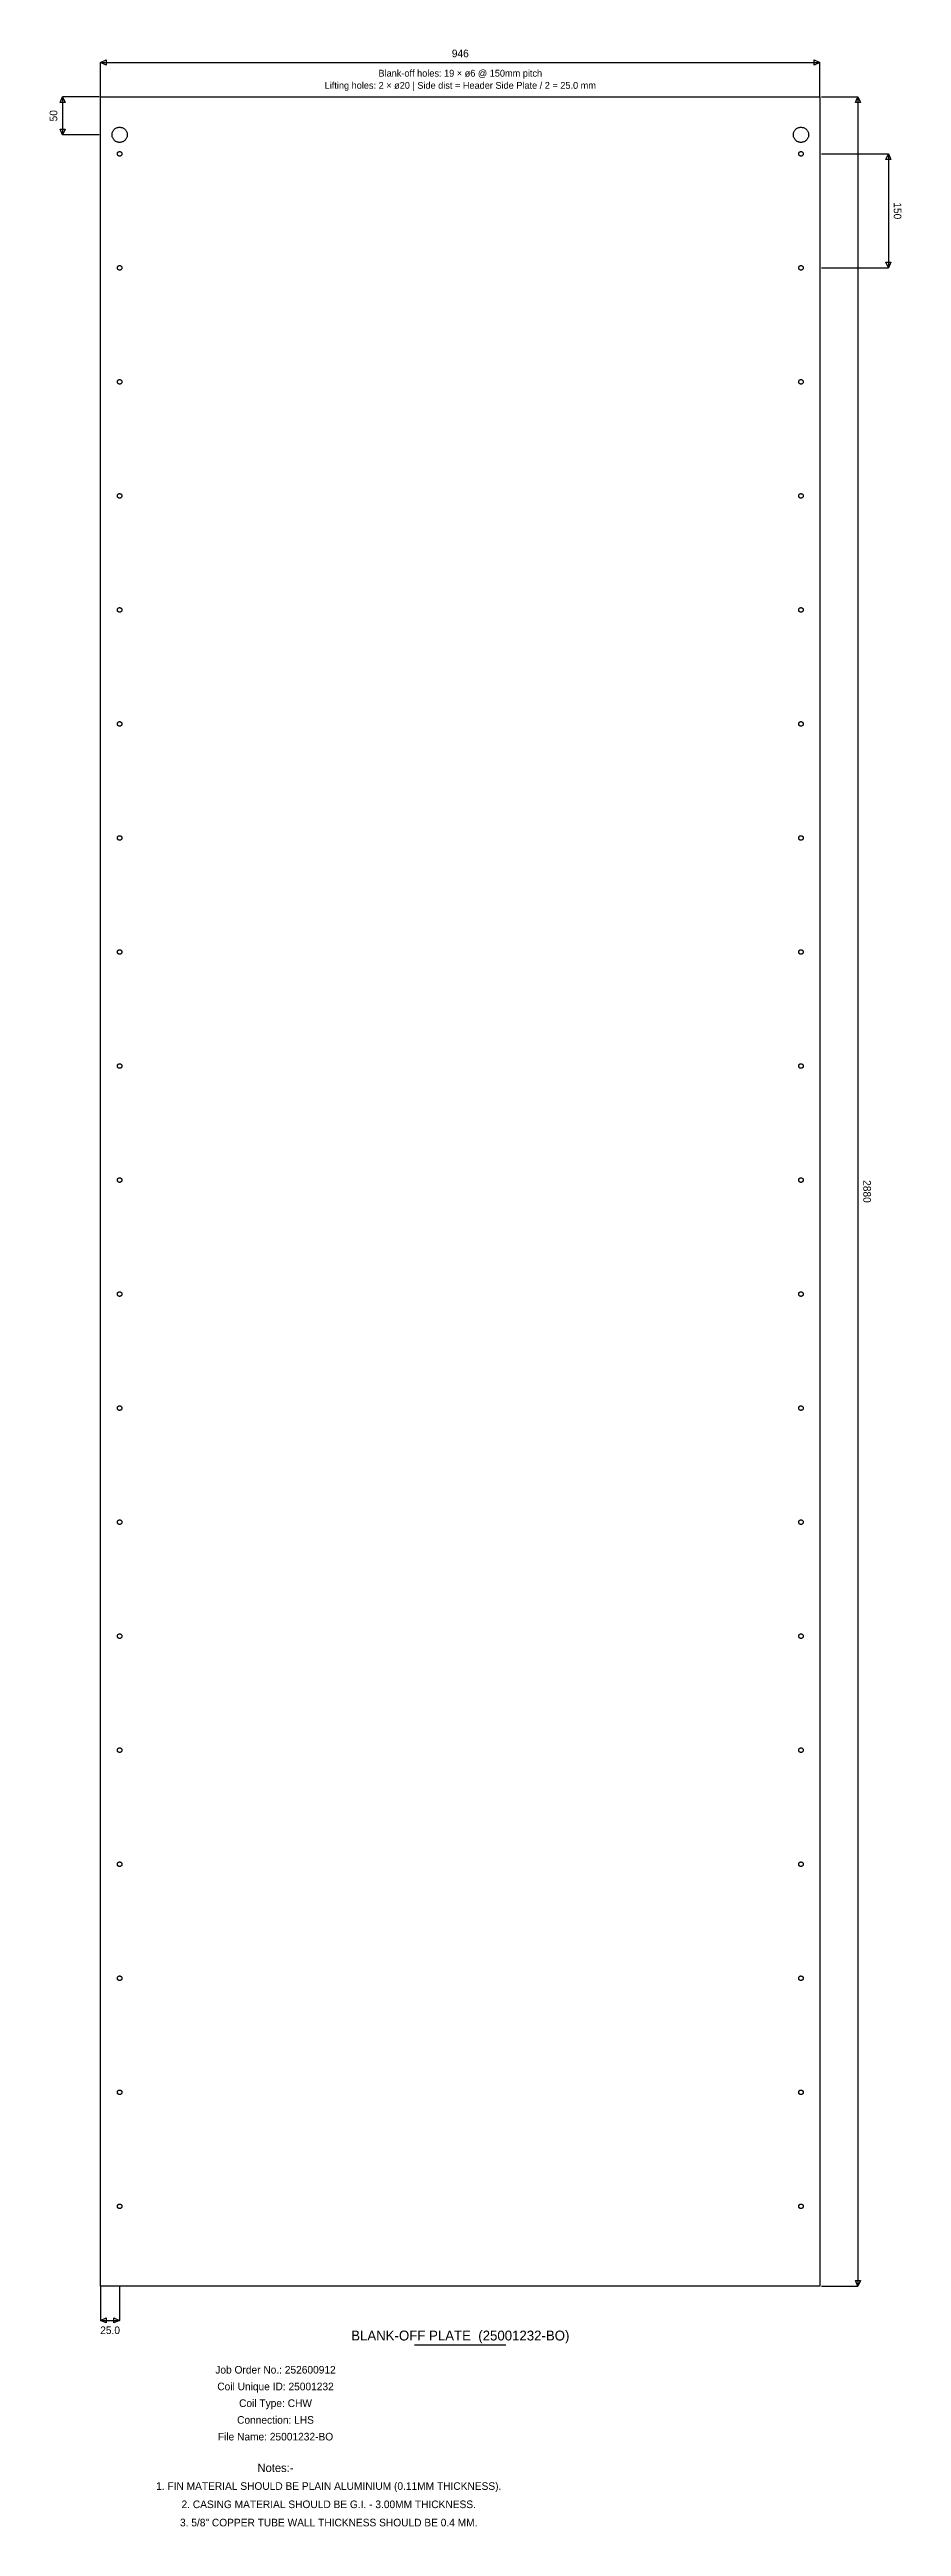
# Model space of a CAD drawing. Header units: millimetres. Extents: x 0 to 2027, y -1000001 to 3262.
# Drawn here: x 53 to 1173, y 4 to 3262 of the extents above; entities outside this region: 1.
import ezdxf
from ezdxf.enums import TextEntityAlignment as Align

# ---------------------------------------------------------------- set-up
doc = ezdxf.new("R2010")
doc.units = ezdxf.units.MM
for name, color, linetype in [('COIL_META', 8, 'Continuous'), ('DRAWING', 7, 'Continuous'), ('TEXT', 7, 'Continuous')]:
    doc.layers.add(name, color=color, linetype=linetype)

msp = doc.modelspace()

# ---------------------------------------------------------------- texts
at = {"layer": 'COIL_META', "true_color": 0x666666}
msp.add_text('COIL_HELVIX_DIMS:{"blank_off_bend":12.0,"bottom_plate":40.0,"circle_diameter":8.4,"coil_type":"CHW","coil_unique_id":"25001232","connection_side":"LHS","core_width":790.0,"fin_length_override":1330.0,"first_bend_blank_off":12.0,"first_bend_bottom_plate":12.0,"first_bend_header_side":40.0,"first_bend_intermediate_plate":12.0,"first_bend_return_side":12.0,"first_bend_top_plate":12.0,"fpi":13.0,"front_header_band_width":185.0,"front_total_height":2880.0,"front_total_width":1445.0,"header_box_height":354.0,"header_dia":12.7,"header_extension_length":260.0,"job_order_no":"252600912","left_panel_width":50.0,"left_pipe_length":185.0,"left_pipe_offset":170.0,"nozzle_projection":75.0,"number_of_circuits":13.0,"number_of_rows":6.0,"pitch_horizontal":59.0,"pitch_vertical":80.0,"right_cap_thickness":12.0,"right_panel_width":65.0,"sheet_metal_thickness":3.0,"side_plate_inner_circle_dia":14.5,"side_plate_outer_circle_dia":15.88,"top_bottom_margin":40.0,"top_feature_circle_1_dia":15.88,"top_feature_circle_2_dia":14.5,"top_feature_pipe_length":33.0,"top_feature_pitch_horizontal":59.0,"top_feature_pitch_vertical":80.0,"top_feature_tube_dia":15.88,"top_feature_tube_height":295.0,"top_intermediate_length":1580.0,"top_plate":40.0,"top_small_offset_1":56.2,"top_small_offset_2":56.2,"top_total_length":1750.0,"tube_dia_inch":0.625,"tubes_per_row":35.0}', height=2.5, dxfattribs=at).set_placement((0, -1000000))
at = {"layer": 'TEXT', "true_color": 0xff6a00}
for s, height, p in [('946', 10, (593, 3257)), ('Blank-off holes: 19 × ø6 @ 150mm pitch', 9, (593, 3231)), ('Lifting holes: 2 × ø20 | Side dist = Header Side Plate / 2 = 25.0 mm', 9, (593, 3215)), ('25.0', 10, (132.5, 262))]:
    msp.add_text(s, height=height, dxfattribs=at).set_placement(p, align=Align.MIDDLE_CENTER)
for s, rotation, p in [('50', 90, (58, 3175)), ('150', -90, (1168, 3050)), ('2880', -90, (1128, 1760))]:
    msp.add_text(s, height=10, rotation=rotation, dxfattribs=at).set_placement(p, align=Align.MIDDLE_CENTER)
at = {"layer": 'TEXT', "true_color": 0x111111}
for s, height, p in [('BLANK-OFF PLATE  (25001232-BO)', 13, (593, 255)), ('Job Order No.: 252600912', 10, (350, 210)), ('Coil Unique ID: 25001232', 10, (350, 188)), ('Coil Type: CHW', 10, (350, 166)), ('Connection: LHS', 10, (350, 144)), ('File Name: 25001232-BO', 10, (350, 122)), ('Notes:-', 11, (350, 81)), ('1. FIN MATERIAL SHOULD BE PLAIN ALUMINIUM (0.11MM THICKNESS).', 10, (420, 57)), ('2. CASING MATERIAL SHOULD BE G.I. - 3.00MM THICKNESS.', 10, (420, 33)), ('3. 5/8" COPPER TUBE WALL THICKNESS SHOULD BE 0.4 MM.', 10, (420, 9))]:
    msp.add_text(s, height=height, dxfattribs=at).set_placement(p, align=Align.MIDDLE_CENTER)

# ---------------------------------------------------------------- linework, layer by layer
at = {"layer": 'DRAWING', "linetype": 'CONTINUOUS', "true_color": 0xff6a00}
for p, q in [((120, 3200), (120, 3245)), ((120, 3245), (1066, 3245)), ((1066, 3200), (1066, 3245)), ((118, 3200), (70, 3200)), ((70, 3200), (70, 3150)), ((1068, 3200), (1116, 3200)), ((1116, 3200), (1116, 320)), ((118, 3150), (70, 3150)), ((1068, 3125), (1156, 3125)), ((1156, 3125), (1156, 2975)), ((1068, 2975), (1156, 2975)), ((120, 320), (120, 275)), ((145, 320), (145, 275)), ((1068, 320), (1116, 320)), ((120, 275), (145, 275))]:
    msp.add_line(p, q, dxfattribs=at)
at = {"layer": 'DRAWING', "linetype": 'CONTINUOUS', "true_color": 0x111111}
for p, q in [((120, 3200), (1066, 3200)), ((120, 320), (120, 3200)), ((1066, 3200), (1066, 320)), ((1066, 320), (120, 320)), ((533, 243), (653, 243))]:
    msp.add_line(p, q, dxfattribs=at)
at = {"layer": 'DRAWING', "linetype": 'CONTINUOUS', "true_color": 0xff6a00}
for points in [[(120, 3245), (127.5, 3248.4), (127.5, 3241.6)], [(1066, 3245), (1058.5, 3241.6), (1058.5, 3248.4)], [(70, 3200), (73.4, 3192.5), (66.6, 3192.5)], [(1116, 3200), (1119.4, 3192.5), (1112.6, 3192.5)], [(70, 3150), (66.6, 3157.5), (73.4, 3157.5)], [(1156, 3125), (1159.4, 3117.5), (1152.6, 3117.5)], [(1156, 2975), (1152.6, 2982.5), (1159.4, 2982.5)], [(1116, 320), (1112.6, 327.5), (1119.4, 327.5)], [(120, 275), (127.5, 278.4), (127.5, 271.6)], [(145, 275), (137.5, 271.6), (137.5, 278.4)]]:
    msp.add_lwpolyline(points, close=True, dxfattribs=at)
at = {"layer": 'DRAWING', "linetype": 'CONTINUOUS', "true_color": 0x111111}
for points in [[(155, 3150), (155, 3149.1), (154.8, 3148.3), (154.7, 3147.4), (154.4, 3146.6), (154.1, 3145.8), (153.7, 3145), (153.2, 3144.3), (152.7, 3143.6), (152.1, 3142.9), (151.4, 3142.3), (150.7, 3141.8), (150, 3141.3), (149.2, 3140.9), (148.4, 3140.6), (147.6, 3140.3), (146.7, 3140.2), (145.9, 3140), (145, 3140), (144.1, 3140), (143.3, 3140.2), (142.4, 3140.3), (141.6, 3140.6), (140.8, 3140.9), (140, 3141.3), (139.3, 3141.8), (138.6, 3142.3), (137.9, 3142.9), (137.3, 3143.6), (136.8, 3144.3), (136.3, 3145), (135.9, 3145.8), (135.6, 3146.6), (135.3, 3147.4), (135.2, 3148.3), (135, 3149.1), (135, 3150), (135, 3150.9), (135.2, 3151.7), (135.3, 3152.6), (135.6, 3153.4), (135.9, 3154.2), (136.3, 3155), (136.8, 3155.7), (137.3, 3156.4), (137.9, 3157.1), (138.6, 3157.7), (139.3, 3158.2), (140, 3158.7), (140.8, 3159.1), (141.6, 3159.4), (142.4, 3159.7), (143.3, 3159.8), (144.1, 3160), (145, 3160), (145.9, 3160), (146.7, 3159.8), (147.6, 3159.7), (148.4, 3159.4), (149.2, 3159.1), (150, 3158.7), (150.7, 3158.2), (151.4, 3157.7), (152.1, 3157.1), (152.7, 3156.4), (153.2, 3155.7), (153.7, 3155), (154.1, 3154.2), (154.4, 3153.4), (154.7, 3152.6), (154.8, 3151.7), (155, 3150.9), (155, 3150)], [(148, 3125), (148, 3124.7), (148, 3124.5), (147.9, 3124.2), (147.8, 3124), (147.7, 3123.7), (147.6, 3123.5), (147.5, 3123.3), (147.3, 3123.1), (147.1, 3122.9), (146.9, 3122.7), (146.7, 3122.5), (146.5, 3122.4), (146.3, 3122.3), (146, 3122.2), (145.8, 3122.1), (145.5, 3122), (145.3, 3122), (145, 3122), (144.7, 3122), (144.5, 3122), (144.2, 3122.1), (144, 3122.2), (143.7, 3122.3), (143.5, 3122.4), (143.3, 3122.5), (143.1, 3122.7), (142.9, 3122.9), (142.7, 3123.1), (142.5, 3123.3), (142.4, 3123.5), (142.3, 3123.7), (142.2, 3124), (142.1, 3124.2), (142, 3124.5), (142, 3124.7), (142, 3125), (142, 3125.3), (142, 3125.5), (142.1, 3125.8), (142.2, 3126), (142.3, 3126.3), (142.4, 3126.5), (142.5, 3126.7), (142.7, 3126.9), (142.9, 3127.1), (143.1, 3127.3), (143.3, 3127.5), (143.5, 3127.6), (143.7, 3127.7), (144, 3127.8), (144.2, 3127.9), (144.5, 3128), (144.7, 3128), (145, 3128), (145.3, 3128), (145.5, 3128), (145.8, 3127.9), (146, 3127.8), (146.3, 3127.7), (146.5, 3127.6), (146.7, 3127.5), (146.9, 3127.3), (147.1, 3127.1), (147.3, 3126.9), (147.5, 3126.7), (147.6, 3126.5), (147.7, 3126.3), (147.8, 3126), (147.9, 3125.8), (148, 3125.5), (148, 3125.3), (148, 3125)], [(1051, 3150), (1051, 3149.1), (1050.8, 3148.3), (1050.7, 3147.4), (1050.4, 3146.6), (1050.1, 3145.8), (1049.7, 3145), (1049.2, 3144.3), (1048.7, 3143.6), (1048.1, 3142.9), (1047.4, 3142.3), (1046.7, 3141.8), (1046, 3141.3), (1045.2, 3140.9), (1044.4, 3140.6), (1043.6, 3140.3), (1042.7, 3140.2), (1041.9, 3140), (1041, 3140), (1040.1, 3140), (1039.3, 3140.2), (1038.4, 3140.3), (1037.6, 3140.6), (1036.8, 3140.9), (1036, 3141.3), (1035.3, 3141.8), (1034.6, 3142.3), (1033.9, 3142.9), (1033.3, 3143.6), (1032.8, 3144.3), (1032.3, 3145), (1031.9, 3145.8), (1031.6, 3146.6), (1031.3, 3147.4), (1031.2, 3148.3), (1031, 3149.1), (1031, 3150), (1031, 3150.9), (1031.2, 3151.7), (1031.3, 3152.6), (1031.6, 3153.4), (1031.9, 3154.2), (1032.3, 3155), (1032.8, 3155.7), (1033.3, 3156.4), (1033.9, 3157.1), (1034.6, 3157.7), (1035.3, 3158.2), (1036, 3158.7), (1036.8, 3159.1), (1037.6, 3159.4), (1038.4, 3159.7), (1039.3, 3159.8), (1040.1, 3160), (1041, 3160), (1041.9, 3160), (1042.7, 3159.8), (1043.6, 3159.7), (1044.4, 3159.4), (1045.2, 3159.1), (1046, 3158.7), (1046.7, 3158.2), (1047.4, 3157.7), (1048.1, 3157.1), (1048.7, 3156.4), (1049.2, 3155.7), (1049.7, 3155), (1050.1, 3154.2), (1050.4, 3153.4), (1050.7, 3152.6), (1050.8, 3151.7), (1051, 3150.9), (1051, 3150)], [(1044, 3125), (1044, 3124.7), (1044, 3124.5), (1043.9, 3124.2), (1043.8, 3124), (1043.7, 3123.7), (1043.6, 3123.5), (1043.5, 3123.3), (1043.3, 3123.1), (1043.1, 3122.9), (1042.9, 3122.7), (1042.7, 3122.5), (1042.5, 3122.4), (1042.3, 3122.3), (1042, 3122.2), (1041.8, 3122.1), (1041.5, 3122), (1041.3, 3122), (1041, 3122), (1040.7, 3122), (1040.5, 3122), (1040.2, 3122.1), (1040, 3122.2), (1039.7, 3122.3), (1039.5, 3122.4), (1039.3, 3122.5), (1039.1, 3122.7), (1038.9, 3122.9), (1038.7, 3123.1), (1038.5, 3123.3), (1038.4, 3123.5), (1038.3, 3123.7), (1038.2, 3124), (1038.1, 3124.2), (1038, 3124.5), (1038, 3124.7), (1038, 3125), (1038, 3125.3), (1038, 3125.5), (1038.1, 3125.8), (1038.2, 3126), (1038.3, 3126.3), (1038.4, 3126.5), (1038.5, 3126.7), (1038.7, 3126.9), (1038.9, 3127.1), (1039.1, 3127.3), (1039.3, 3127.5), (1039.5, 3127.6), (1039.7, 3127.7), (1040, 3127.8), (1040.2, 3127.9), (1040.5, 3128), (1040.7, 3128), (1041, 3128), (1041.3, 3128), (1041.5, 3128), (1041.8, 3127.9), (1042, 3127.8), (1042.3, 3127.7), (1042.5, 3127.6), (1042.7, 3127.5), (1042.9, 3127.3), (1043.1, 3127.1), (1043.3, 3126.9), (1043.5, 3126.7), (1043.6, 3126.5), (1043.7, 3126.3), (1043.8, 3126), (1043.9, 3125.8), (1044, 3125.5), (1044, 3125.3), (1044, 3125)], [(148, 2975), (148, 2974.7), (148, 2974.5), (147.9, 2974.2), (147.8, 2974), (147.7, 2973.7), (147.6, 2973.5), (147.5, 2973.3), (147.3, 2973.1), (147.1, 2972.9), (146.9, 2972.7), (146.7, 2972.5), (146.5, 2972.4), (146.3, 2972.3), (146, 2972.2), (145.8, 2972.1), (145.5, 2972), (145.3, 2972), (145, 2972), (144.7, 2972), (144.5, 2972), (144.2, 2972.1), (144, 2972.2), (143.7, 2972.3), (143.5, 2972.4), (143.3, 2972.5), (143.1, 2972.7), (142.9, 2972.9), (142.7, 2973.1), (142.5, 2973.3), (142.4, 2973.5), (142.3, 2973.7), (142.2, 2974), (142.1, 2974.2), (142, 2974.5), (142, 2974.7), (142, 2975), (142, 2975.3), (142, 2975.5), (142.1, 2975.8), (142.2, 2976), (142.3, 2976.3), (142.4, 2976.5), (142.5, 2976.7), (142.7, 2976.9), (142.9, 2977.1), (143.1, 2977.3), (143.3, 2977.5), (143.5, 2977.6), (143.7, 2977.7), (144, 2977.8), (144.2, 2977.9), (144.5, 2978), (144.7, 2978), (145, 2978), (145.3, 2978), (145.5, 2978), (145.8, 2977.9), (146, 2977.8), (146.3, 2977.7), (146.5, 2977.6), (146.7, 2977.5), (146.9, 2977.3), (147.1, 2977.1), (147.3, 2976.9), (147.5, 2976.7), (147.6, 2976.5), (147.7, 2976.3), (147.8, 2976), (147.9, 2975.8), (148, 2975.5), (148, 2975.3), (148, 2975)], [(1044, 2975), (1044, 2974.7), (1044, 2974.5), (1043.9, 2974.2), (1043.8, 2974), (1043.7, 2973.7), (1043.6, 2973.5), (1043.5, 2973.3), (1043.3, 2973.1), (1043.1, 2972.9), (1042.9, 2972.7), (1042.7, 2972.5), (1042.5, 2972.4), (1042.3, 2972.3), (1042, 2972.2), (1041.8, 2972.1), (1041.5, 2972), (1041.3, 2972), (1041, 2972), (1040.7, 2972), (1040.5, 2972), (1040.2, 2972.1), (1040, 2972.2), (1039.7, 2972.3), (1039.5, 2972.4), (1039.3, 2972.5), (1039.1, 2972.7), (1038.9, 2972.9), (1038.7, 2973.1), (1038.5, 2973.3), (1038.4, 2973.5), (1038.3, 2973.7), (1038.2, 2974), (1038.1, 2974.2), (1038, 2974.5), (1038, 2974.7), (1038, 2975), (1038, 2975.3), (1038, 2975.5), (1038.1, 2975.8), (1038.2, 2976), (1038.3, 2976.3), (1038.4, 2976.5), (1038.5, 2976.7), (1038.7, 2976.9), (1038.9, 2977.1), (1039.1, 2977.3), (1039.3, 2977.5), (1039.5, 2977.6), (1039.7, 2977.7), (1040, 2977.8), (1040.2, 2977.9), (1040.5, 2978), (1040.7, 2978), (1041, 2978), (1041.3, 2978), (1041.5, 2978), (1041.8, 2977.9), (1042, 2977.8), (1042.3, 2977.7), (1042.5, 2977.6), (1042.7, 2977.5), (1042.9, 2977.3), (1043.1, 2977.1), (1043.3, 2976.9), (1043.5, 2976.7), (1043.6, 2976.5), (1043.7, 2976.3), (1043.8, 2976), (1043.9, 2975.8), (1044, 2975.5), (1044, 2975.3), (1044, 2975)], [(148, 2825), (148, 2824.7), (148, 2824.5), (147.9, 2824.2), (147.8, 2824), (147.7, 2823.7), (147.6, 2823.5), (147.5, 2823.3), (147.3, 2823.1), (147.1, 2822.9), (146.9, 2822.7), (146.7, 2822.5), (146.5, 2822.4), (146.3, 2822.3), (146, 2822.2), (145.8, 2822.1), (145.5, 2822), (145.3, 2822), (145, 2822), (144.7, 2822), (144.5, 2822), (144.2, 2822.1), (144, 2822.2), (143.7, 2822.3), (143.5, 2822.4), (143.3, 2822.5), (143.1, 2822.7), (142.9, 2822.9), (142.7, 2823.1), (142.5, 2823.3), (142.4, 2823.5), (142.3, 2823.7), (142.2, 2824), (142.1, 2824.2), (142, 2824.5), (142, 2824.7), (142, 2825), (142, 2825.3), (142, 2825.5), (142.1, 2825.8), (142.2, 2826), (142.3, 2826.3), (142.4, 2826.5), (142.5, 2826.7), (142.7, 2826.9), (142.9, 2827.1), (143.1, 2827.3), (143.3, 2827.5), (143.5, 2827.6), (143.7, 2827.7), (144, 2827.8), (144.2, 2827.9), (144.5, 2828), (144.7, 2828), (145, 2828), (145.3, 2828), (145.5, 2828), (145.8, 2827.9), (146, 2827.8), (146.3, 2827.7), (146.5, 2827.6), (146.7, 2827.5), (146.9, 2827.3), (147.1, 2827.1), (147.3, 2826.9), (147.5, 2826.7), (147.6, 2826.5), (147.7, 2826.3), (147.8, 2826), (147.9, 2825.8), (148, 2825.5), (148, 2825.3), (148, 2825)], [(1044, 2825), (1044, 2824.7), (1044, 2824.5), (1043.9, 2824.2), (1043.8, 2824), (1043.7, 2823.7), (1043.6, 2823.5), (1043.5, 2823.3), (1043.3, 2823.1), (1043.1, 2822.9), (1042.9, 2822.7), (1042.7, 2822.5), (1042.5, 2822.4), (1042.3, 2822.3), (1042, 2822.2), (1041.8, 2822.1), (1041.5, 2822), (1041.3, 2822), (1041, 2822), (1040.7, 2822), (1040.5, 2822), (1040.2, 2822.1), (1040, 2822.2), (1039.7, 2822.3), (1039.5, 2822.4), (1039.3, 2822.5), (1039.1, 2822.7), (1038.9, 2822.9), (1038.7, 2823.1), (1038.5, 2823.3), (1038.4, 2823.5), (1038.3, 2823.7), (1038.2, 2824), (1038.1, 2824.2), (1038, 2824.5), (1038, 2824.7), (1038, 2825), (1038, 2825.3), (1038, 2825.5), (1038.1, 2825.8), (1038.2, 2826), (1038.3, 2826.3), (1038.4, 2826.5), (1038.5, 2826.7), (1038.7, 2826.9), (1038.9, 2827.1), (1039.1, 2827.3), (1039.3, 2827.5), (1039.5, 2827.6), (1039.7, 2827.7), (1040, 2827.8), (1040.2, 2827.9), (1040.5, 2828), (1040.7, 2828), (1041, 2828), (1041.3, 2828), (1041.5, 2828), (1041.8, 2827.9), (1042, 2827.8), (1042.3, 2827.7), (1042.5, 2827.6), (1042.7, 2827.5), (1042.9, 2827.3), (1043.1, 2827.1), (1043.3, 2826.9), (1043.5, 2826.7), (1043.6, 2826.5), (1043.7, 2826.3), (1043.8, 2826), (1043.9, 2825.8), (1044, 2825.5), (1044, 2825.3), (1044, 2825)], [(148, 2675), (148, 2674.7), (148, 2674.5), (147.9, 2674.2), (147.8, 2674), (147.7, 2673.7), (147.6, 2673.5), (147.5, 2673.3), (147.3, 2673.1), (147.1, 2672.9), (146.9, 2672.7), (146.7, 2672.5), (146.5, 2672.4), (146.3, 2672.3), (146, 2672.2), (145.8, 2672.1), (145.5, 2672), (145.3, 2672), (145, 2672), (144.7, 2672), (144.5, 2672), (144.2, 2672.1), (144, 2672.2), (143.7, 2672.3), (143.5, 2672.4), (143.3, 2672.5), (143.1, 2672.7), (142.9, 2672.9), (142.7, 2673.1), (142.5, 2673.3), (142.4, 2673.5), (142.3, 2673.7), (142.2, 2674), (142.1, 2674.2), (142, 2674.5), (142, 2674.7), (142, 2675), (142, 2675.3), (142, 2675.5), (142.1, 2675.8), (142.2, 2676), (142.3, 2676.3), (142.4, 2676.5), (142.5, 2676.7), (142.7, 2676.9), (142.9, 2677.1), (143.1, 2677.3), (143.3, 2677.5), (143.5, 2677.6), (143.7, 2677.7), (144, 2677.8), (144.2, 2677.9), (144.5, 2678), (144.7, 2678), (145, 2678), (145.3, 2678), (145.5, 2678), (145.8, 2677.9), (146, 2677.8), (146.3, 2677.7), (146.5, 2677.6), (146.7, 2677.5), (146.9, 2677.3), (147.1, 2677.1), (147.3, 2676.9), (147.5, 2676.7), (147.6, 2676.5), (147.7, 2676.3), (147.8, 2676), (147.9, 2675.8), (148, 2675.5), (148, 2675.3), (148, 2675)], [(1044, 2675), (1044, 2674.7), (1044, 2674.5), (1043.9, 2674.2), (1043.8, 2674), (1043.7, 2673.7), (1043.6, 2673.5), (1043.5, 2673.3), (1043.3, 2673.1), (1043.1, 2672.9), (1042.9, 2672.7), (1042.7, 2672.5), (1042.5, 2672.4), (1042.3, 2672.3), (1042, 2672.2), (1041.8, 2672.1), (1041.5, 2672), (1041.3, 2672), (1041, 2672), (1040.7, 2672), (1040.5, 2672), (1040.2, 2672.1), (1040, 2672.2), (1039.7, 2672.3), (1039.5, 2672.4), (1039.3, 2672.5), (1039.1, 2672.7), (1038.9, 2672.9), (1038.7, 2673.1), (1038.5, 2673.3), (1038.4, 2673.5), (1038.3, 2673.7), (1038.2, 2674), (1038.1, 2674.2), (1038, 2674.5), (1038, 2674.7), (1038, 2675), (1038, 2675.3), (1038, 2675.5), (1038.1, 2675.8), (1038.2, 2676), (1038.3, 2676.3), (1038.4, 2676.5), (1038.5, 2676.7), (1038.7, 2676.9), (1038.9, 2677.1), (1039.1, 2677.3), (1039.3, 2677.5), (1039.5, 2677.6), (1039.7, 2677.7), (1040, 2677.8), (1040.2, 2677.9), (1040.5, 2678), (1040.7, 2678), (1041, 2678), (1041.3, 2678), (1041.5, 2678), (1041.8, 2677.9), (1042, 2677.8), (1042.3, 2677.7), (1042.5, 2677.6), (1042.7, 2677.5), (1042.9, 2677.3), (1043.1, 2677.1), (1043.3, 2676.9), (1043.5, 2676.7), (1043.6, 2676.5), (1043.7, 2676.3), (1043.8, 2676), (1043.9, 2675.8), (1044, 2675.5), (1044, 2675.3), (1044, 2675)], [(148, 2525), (148, 2524.7), (148, 2524.5), (147.9, 2524.2), (147.8, 2524), (147.7, 2523.7), (147.6, 2523.5), (147.5, 2523.3), (147.3, 2523.1), (147.1, 2522.9), (146.9, 2522.7), (146.7, 2522.5), (146.5, 2522.4), (146.3, 2522.3), (146, 2522.2), (145.8, 2522.1), (145.5, 2522), (145.3, 2522), (145, 2522), (144.7, 2522), (144.5, 2522), (144.2, 2522.1), (144, 2522.2), (143.7, 2522.3), (143.5, 2522.4), (143.3, 2522.5), (143.1, 2522.7), (142.9, 2522.9), (142.7, 2523.1), (142.5, 2523.3), (142.4, 2523.5), (142.3, 2523.7), (142.2, 2524), (142.1, 2524.2), (142, 2524.5), (142, 2524.7), (142, 2525), (142, 2525.3), (142, 2525.5), (142.1, 2525.8), (142.2, 2526), (142.3, 2526.3), (142.4, 2526.5), (142.5, 2526.7), (142.7, 2526.9), (142.9, 2527.1), (143.1, 2527.3), (143.3, 2527.5), (143.5, 2527.6), (143.7, 2527.7), (144, 2527.8), (144.2, 2527.9), (144.5, 2528), (144.7, 2528), (145, 2528), (145.3, 2528), (145.5, 2528), (145.8, 2527.9), (146, 2527.8), (146.3, 2527.7), (146.5, 2527.6), (146.7, 2527.5), (146.9, 2527.3), (147.1, 2527.1), (147.3, 2526.9), (147.5, 2526.7), (147.6, 2526.5), (147.7, 2526.3), (147.8, 2526), (147.9, 2525.8), (148, 2525.5), (148, 2525.3), (148, 2525)], [(1044, 2525), (1044, 2524.7), (1044, 2524.5), (1043.9, 2524.2), (1043.8, 2524), (1043.7, 2523.7), (1043.6, 2523.5), (1043.5, 2523.3), (1043.3, 2523.1), (1043.1, 2522.9), (1042.9, 2522.7), (1042.7, 2522.5), (1042.5, 2522.4), (1042.3, 2522.3), (1042, 2522.2), (1041.8, 2522.1), (1041.5, 2522), (1041.3, 2522), (1041, 2522), (1040.7, 2522), (1040.5, 2522), (1040.2, 2522.1), (1040, 2522.2), (1039.7, 2522.3), (1039.5, 2522.4), (1039.3, 2522.5), (1039.1, 2522.7), (1038.9, 2522.9), (1038.7, 2523.1), (1038.5, 2523.3), (1038.4, 2523.5), (1038.3, 2523.7), (1038.2, 2524), (1038.1, 2524.2), (1038, 2524.5), (1038, 2524.7), (1038, 2525), (1038, 2525.3), (1038, 2525.5), (1038.1, 2525.8), (1038.2, 2526), (1038.3, 2526.3), (1038.4, 2526.5), (1038.5, 2526.7), (1038.7, 2526.9), (1038.9, 2527.1), (1039.1, 2527.3), (1039.3, 2527.5), (1039.5, 2527.6), (1039.7, 2527.7), (1040, 2527.8), (1040.2, 2527.9), (1040.5, 2528), (1040.7, 2528), (1041, 2528), (1041.3, 2528), (1041.5, 2528), (1041.8, 2527.9), (1042, 2527.8), (1042.3, 2527.7), (1042.5, 2527.6), (1042.7, 2527.5), (1042.9, 2527.3), (1043.1, 2527.1), (1043.3, 2526.9), (1043.5, 2526.7), (1043.6, 2526.5), (1043.7, 2526.3), (1043.8, 2526), (1043.9, 2525.8), (1044, 2525.5), (1044, 2525.3), (1044, 2525)], [(148, 2375), (148, 2374.7), (148, 2374.5), (147.9, 2374.2), (147.8, 2374), (147.7, 2373.7), (147.6, 2373.5), (147.5, 2373.3), (147.3, 2373.1), (147.1, 2372.9), (146.9, 2372.7), (146.7, 2372.5), (146.5, 2372.4), (146.3, 2372.3), (146, 2372.2), (145.8, 2372.1), (145.5, 2372), (145.3, 2372), (145, 2372), (144.7, 2372), (144.5, 2372), (144.2, 2372.1), (144, 2372.2), (143.7, 2372.3), (143.5, 2372.4), (143.3, 2372.5), (143.1, 2372.7), (142.9, 2372.9), (142.7, 2373.1), (142.5, 2373.3), (142.4, 2373.5), (142.3, 2373.7), (142.2, 2374), (142.1, 2374.2), (142, 2374.5), (142, 2374.7), (142, 2375), (142, 2375.3), (142, 2375.5), (142.1, 2375.8), (142.2, 2376), (142.3, 2376.3), (142.4, 2376.5), (142.5, 2376.7), (142.7, 2376.9), (142.9, 2377.1), (143.1, 2377.3), (143.3, 2377.5), (143.5, 2377.6), (143.7, 2377.7), (144, 2377.8), (144.2, 2377.9), (144.5, 2378), (144.7, 2378), (145, 2378), (145.3, 2378), (145.5, 2378), (145.8, 2377.9), (146, 2377.8), (146.3, 2377.7), (146.5, 2377.6), (146.7, 2377.5), (146.9, 2377.3), (147.1, 2377.1), (147.3, 2376.9), (147.5, 2376.7), (147.6, 2376.5), (147.7, 2376.3), (147.8, 2376), (147.9, 2375.8), (148, 2375.5), (148, 2375.3), (148, 2375)], [(1044, 2375), (1044, 2374.7), (1044, 2374.5), (1043.9, 2374.2), (1043.8, 2374), (1043.7, 2373.7), (1043.6, 2373.5), (1043.5, 2373.3), (1043.3, 2373.1), (1043.1, 2372.9), (1042.9, 2372.7), (1042.7, 2372.5), (1042.5, 2372.4), (1042.3, 2372.3), (1042, 2372.2), (1041.8, 2372.1), (1041.5, 2372), (1041.3, 2372), (1041, 2372), (1040.7, 2372), (1040.5, 2372), (1040.2, 2372.1), (1040, 2372.2), (1039.7, 2372.3), (1039.5, 2372.4), (1039.3, 2372.5), (1039.1, 2372.7), (1038.9, 2372.9), (1038.7, 2373.1), (1038.5, 2373.3), (1038.4, 2373.5), (1038.3, 2373.7), (1038.2, 2374), (1038.1, 2374.2), (1038, 2374.5), (1038, 2374.7), (1038, 2375), (1038, 2375.3), (1038, 2375.5), (1038.1, 2375.8), (1038.2, 2376), (1038.3, 2376.3), (1038.4, 2376.5), (1038.5, 2376.7), (1038.7, 2376.9), (1038.9, 2377.1), (1039.1, 2377.3), (1039.3, 2377.5), (1039.5, 2377.6), (1039.7, 2377.7), (1040, 2377.8), (1040.2, 2377.9), (1040.5, 2378), (1040.7, 2378), (1041, 2378), (1041.3, 2378), (1041.5, 2378), (1041.8, 2377.9), (1042, 2377.8), (1042.3, 2377.7), (1042.5, 2377.6), (1042.7, 2377.5), (1042.9, 2377.3), (1043.1, 2377.1), (1043.3, 2376.9), (1043.5, 2376.7), (1043.6, 2376.5), (1043.7, 2376.3), (1043.8, 2376), (1043.9, 2375.8), (1044, 2375.5), (1044, 2375.3), (1044, 2375)], [(148, 2225), (148, 2224.7), (148, 2224.5), (147.9, 2224.2), (147.8, 2224), (147.7, 2223.7), (147.6, 2223.5), (147.5, 2223.3), (147.3, 2223.1), (147.1, 2222.9), (146.9, 2222.7), (146.7, 2222.5), (146.5, 2222.4), (146.3, 2222.3), (146, 2222.2), (145.8, 2222.1), (145.5, 2222), (145.3, 2222), (145, 2222), (144.7, 2222), (144.5, 2222), (144.2, 2222.1), (144, 2222.2), (143.7, 2222.3), (143.5, 2222.4), (143.3, 2222.5), (143.1, 2222.7), (142.9, 2222.9), (142.7, 2223.1), (142.5, 2223.3), (142.4, 2223.5), (142.3, 2223.7), (142.2, 2224), (142.1, 2224.2), (142, 2224.5), (142, 2224.7), (142, 2225), (142, 2225.3), (142, 2225.5), (142.1, 2225.8), (142.2, 2226), (142.3, 2226.3), (142.4, 2226.5), (142.5, 2226.7), (142.7, 2226.9), (142.9, 2227.1), (143.1, 2227.3), (143.3, 2227.5), (143.5, 2227.6), (143.7, 2227.7), (144, 2227.8), (144.2, 2227.9), (144.5, 2228), (144.7, 2228), (145, 2228), (145.3, 2228), (145.5, 2228), (145.8, 2227.9), (146, 2227.8), (146.3, 2227.7), (146.5, 2227.6), (146.7, 2227.5), (146.9, 2227.3), (147.1, 2227.1), (147.3, 2226.9), (147.5, 2226.7), (147.6, 2226.5), (147.7, 2226.3), (147.8, 2226), (147.9, 2225.8), (148, 2225.5), (148, 2225.3), (148, 2225)], [(1044, 2225), (1044, 2224.7), (1044, 2224.5), (1043.9, 2224.2), (1043.8, 2224), (1043.7, 2223.7), (1043.6, 2223.5), (1043.5, 2223.3), (1043.3, 2223.1), (1043.1, 2222.9), (1042.9, 2222.7), (1042.7, 2222.5), (1042.5, 2222.4), (1042.3, 2222.3), (1042, 2222.2), (1041.8, 2222.1), (1041.5, 2222), (1041.3, 2222), (1041, 2222), (1040.7, 2222), (1040.5, 2222), (1040.2, 2222.1), (1040, 2222.2), (1039.7, 2222.3), (1039.5, 2222.4), (1039.3, 2222.5), (1039.1, 2222.7), (1038.9, 2222.9), (1038.7, 2223.1), (1038.5, 2223.3), (1038.4, 2223.5), (1038.3, 2223.7), (1038.2, 2224), (1038.1, 2224.2), (1038, 2224.5), (1038, 2224.7), (1038, 2225), (1038, 2225.3), (1038, 2225.5), (1038.1, 2225.8), (1038.2, 2226), (1038.3, 2226.3), (1038.4, 2226.5), (1038.5, 2226.7), (1038.7, 2226.9), (1038.9, 2227.1), (1039.1, 2227.3), (1039.3, 2227.5), (1039.5, 2227.6), (1039.7, 2227.7), (1040, 2227.8), (1040.2, 2227.9), (1040.5, 2228), (1040.7, 2228), (1041, 2228), (1041.3, 2228), (1041.5, 2228), (1041.8, 2227.9), (1042, 2227.8), (1042.3, 2227.7), (1042.5, 2227.6), (1042.7, 2227.5), (1042.9, 2227.3), (1043.1, 2227.1), (1043.3, 2226.9), (1043.5, 2226.7), (1043.6, 2226.5), (1043.7, 2226.3), (1043.8, 2226), (1043.9, 2225.8), (1044, 2225.5), (1044, 2225.3), (1044, 2225)], [(148, 2075), (148, 2074.7), (148, 2074.5), (147.9, 2074.2), (147.8, 2074), (147.7, 2073.7), (147.6, 2073.5), (147.5, 2073.3), (147.3, 2073.1), (147.1, 2072.9), (146.9, 2072.7), (146.7, 2072.5), (146.5, 2072.4), (146.3, 2072.3), (146, 2072.2), (145.8, 2072.1), (145.5, 2072), (145.3, 2072), (145, 2072), (144.7, 2072), (144.5, 2072), (144.2, 2072.1), (144, 2072.2), (143.7, 2072.3), (143.5, 2072.4), (143.3, 2072.5), (143.1, 2072.7), (142.9, 2072.9), (142.7, 2073.1), (142.5, 2073.3), (142.4, 2073.5), (142.3, 2073.7), (142.2, 2074), (142.1, 2074.2), (142, 2074.5), (142, 2074.7), (142, 2075), (142, 2075.3), (142, 2075.5), (142.1, 2075.8), (142.2, 2076), (142.3, 2076.3), (142.4, 2076.5), (142.5, 2076.7), (142.7, 2076.9), (142.9, 2077.1), (143.1, 2077.3), (143.3, 2077.5), (143.5, 2077.6), (143.7, 2077.7), (144, 2077.8), (144.2, 2077.9), (144.5, 2078), (144.7, 2078), (145, 2078), (145.3, 2078), (145.5, 2078), (145.8, 2077.9), (146, 2077.8), (146.3, 2077.7), (146.5, 2077.6), (146.7, 2077.5), (146.9, 2077.3), (147.1, 2077.1), (147.3, 2076.9), (147.5, 2076.7), (147.6, 2076.5), (147.7, 2076.3), (147.8, 2076), (147.9, 2075.8), (148, 2075.5), (148, 2075.3), (148, 2075)], [(1044, 2075), (1044, 2074.7), (1044, 2074.5), (1043.9, 2074.2), (1043.8, 2074), (1043.7, 2073.7), (1043.6, 2073.5), (1043.5, 2073.3), (1043.3, 2073.1), (1043.1, 2072.9), (1042.9, 2072.7), (1042.7, 2072.5), (1042.5, 2072.4), (1042.3, 2072.3), (1042, 2072.2), (1041.8, 2072.1), (1041.5, 2072), (1041.3, 2072), (1041, 2072), (1040.7, 2072), (1040.5, 2072), (1040.2, 2072.1), (1040, 2072.2), (1039.7, 2072.3), (1039.5, 2072.4), (1039.3, 2072.5), (1039.1, 2072.7), (1038.9, 2072.9), (1038.7, 2073.1), (1038.5, 2073.3), (1038.4, 2073.5), (1038.3, 2073.7), (1038.2, 2074), (1038.1, 2074.2), (1038, 2074.5), (1038, 2074.7), (1038, 2075), (1038, 2075.3), (1038, 2075.5), (1038.1, 2075.8), (1038.2, 2076), (1038.3, 2076.3), (1038.4, 2076.5), (1038.5, 2076.7), (1038.7, 2076.9), (1038.9, 2077.1), (1039.1, 2077.3), (1039.3, 2077.5), (1039.5, 2077.6), (1039.7, 2077.7), (1040, 2077.8), (1040.2, 2077.9), (1040.5, 2078), (1040.7, 2078), (1041, 2078), (1041.3, 2078), (1041.5, 2078), (1041.8, 2077.9), (1042, 2077.8), (1042.3, 2077.7), (1042.5, 2077.6), (1042.7, 2077.5), (1042.9, 2077.3), (1043.1, 2077.1), (1043.3, 2076.9), (1043.5, 2076.7), (1043.6, 2076.5), (1043.7, 2076.3), (1043.8, 2076), (1043.9, 2075.8), (1044, 2075.5), (1044, 2075.3), (1044, 2075)], [(148, 1925), (148, 1924.7), (148, 1924.5), (147.9, 1924.2), (147.8, 1924), (147.7, 1923.7), (147.6, 1923.5), (147.5, 1923.3), (147.3, 1923.1), (147.1, 1922.9), (146.9, 1922.7), (146.7, 1922.5), (146.5, 1922.4), (146.3, 1922.3), (146, 1922.2), (145.8, 1922.1), (145.5, 1922), (145.3, 1922), (145, 1922), (144.7, 1922), (144.5, 1922), (144.2, 1922.1), (144, 1922.2), (143.7, 1922.3), (143.5, 1922.4), (143.3, 1922.5), (143.1, 1922.7), (142.9, 1922.9), (142.7, 1923.1), (142.5, 1923.3), (142.4, 1923.5), (142.3, 1923.7), (142.2, 1924), (142.1, 1924.2), (142, 1924.5), (142, 1924.7), (142, 1925), (142, 1925.3), (142, 1925.5), (142.1, 1925.8), (142.2, 1926), (142.3, 1926.3), (142.4, 1926.5), (142.5, 1926.7), (142.7, 1926.9), (142.9, 1927.1), (143.1, 1927.3), (143.3, 1927.5), (143.5, 1927.6), (143.7, 1927.7), (144, 1927.8), (144.2, 1927.9), (144.5, 1928), (144.7, 1928), (145, 1928), (145.3, 1928), (145.5, 1928), (145.8, 1927.9), (146, 1927.8), (146.3, 1927.7), (146.5, 1927.6), (146.7, 1927.5), (146.9, 1927.3), (147.1, 1927.1), (147.3, 1926.9), (147.5, 1926.7), (147.6, 1926.5), (147.7, 1926.3), (147.8, 1926), (147.9, 1925.8), (148, 1925.5), (148, 1925.3), (148, 1925)], [(1044, 1925), (1044, 1924.7), (1044, 1924.5), (1043.9, 1924.2), (1043.8, 1924), (1043.7, 1923.7), (1043.6, 1923.5), (1043.5, 1923.3), (1043.3, 1923.1), (1043.1, 1922.9), (1042.9, 1922.7), (1042.7, 1922.5), (1042.5, 1922.4), (1042.3, 1922.3), (1042, 1922.2), (1041.8, 1922.1), (1041.5, 1922), (1041.3, 1922), (1041, 1922), (1040.7, 1922), (1040.5, 1922), (1040.2, 1922.1), (1040, 1922.2), (1039.7, 1922.3), (1039.5, 1922.4), (1039.3, 1922.5), (1039.1, 1922.7), (1038.9, 1922.9), (1038.7, 1923.1), (1038.5, 1923.3), (1038.4, 1923.5), (1038.3, 1923.7), (1038.2, 1924), (1038.1, 1924.2), (1038, 1924.5), (1038, 1924.7), (1038, 1925), (1038, 1925.3), (1038, 1925.5), (1038.1, 1925.8), (1038.2, 1926), (1038.3, 1926.3), (1038.4, 1926.5), (1038.5, 1926.7), (1038.7, 1926.9), (1038.9, 1927.1), (1039.1, 1927.3), (1039.3, 1927.5), (1039.5, 1927.6), (1039.7, 1927.7), (1040, 1927.8), (1040.2, 1927.9), (1040.5, 1928), (1040.7, 1928), (1041, 1928), (1041.3, 1928), (1041.5, 1928), (1041.8, 1927.9), (1042, 1927.8), (1042.3, 1927.7), (1042.5, 1927.6), (1042.7, 1927.5), (1042.9, 1927.3), (1043.1, 1927.1), (1043.3, 1926.9), (1043.5, 1926.7), (1043.6, 1926.5), (1043.7, 1926.3), (1043.8, 1926), (1043.9, 1925.8), (1044, 1925.5), (1044, 1925.3), (1044, 1925)], [(148, 1775), (148, 1774.7), (148, 1774.5), (147.9, 1774.2), (147.8, 1774), (147.7, 1773.7), (147.6, 1773.5), (147.5, 1773.3), (147.3, 1773.1), (147.1, 1772.9), (146.9, 1772.7), (146.7, 1772.5), (146.5, 1772.4), (146.3, 1772.3), (146, 1772.2), (145.8, 1772.1), (145.5, 1772), (145.3, 1772), (145, 1772), (144.7, 1772), (144.5, 1772), (144.2, 1772.1), (144, 1772.2), (143.7, 1772.3), (143.5, 1772.4), (143.3, 1772.5), (143.1, 1772.7), (142.9, 1772.9), (142.7, 1773.1), (142.5, 1773.3), (142.4, 1773.5), (142.3, 1773.7), (142.2, 1774), (142.1, 1774.2), (142, 1774.5), (142, 1774.7), (142, 1775), (142, 1775.3), (142, 1775.5), (142.1, 1775.8), (142.2, 1776), (142.3, 1776.3), (142.4, 1776.5), (142.5, 1776.7), (142.7, 1776.9), (142.9, 1777.1), (143.1, 1777.3), (143.3, 1777.5), (143.5, 1777.6), (143.7, 1777.7), (144, 1777.8), (144.2, 1777.9), (144.5, 1778), (144.7, 1778), (145, 1778), (145.3, 1778), (145.5, 1778), (145.8, 1777.9), (146, 1777.8), (146.3, 1777.7), (146.5, 1777.6), (146.7, 1777.5), (146.9, 1777.3), (147.1, 1777.1), (147.3, 1776.9), (147.5, 1776.7), (147.6, 1776.5), (147.7, 1776.3), (147.8, 1776), (147.9, 1775.8), (148, 1775.5), (148, 1775.3), (148, 1775)], [(1044, 1775), (1044, 1774.7), (1044, 1774.5), (1043.9, 1774.2), (1043.8, 1774), (1043.7, 1773.7), (1043.6, 1773.5), (1043.5, 1773.3), (1043.3, 1773.1), (1043.1, 1772.9), (1042.9, 1772.7), (1042.7, 1772.5), (1042.5, 1772.4), (1042.3, 1772.3), (1042, 1772.2), (1041.8, 1772.1), (1041.5, 1772), (1041.3, 1772), (1041, 1772), (1040.7, 1772), (1040.5, 1772), (1040.2, 1772.1), (1040, 1772.2), (1039.7, 1772.3), (1039.5, 1772.4), (1039.3, 1772.5), (1039.1, 1772.7), (1038.9, 1772.9), (1038.7, 1773.1), (1038.5, 1773.3), (1038.4, 1773.5), (1038.3, 1773.7), (1038.2, 1774), (1038.1, 1774.2), (1038, 1774.5), (1038, 1774.7), (1038, 1775), (1038, 1775.3), (1038, 1775.5), (1038.1, 1775.8), (1038.2, 1776), (1038.3, 1776.3), (1038.4, 1776.5), (1038.5, 1776.7), (1038.7, 1776.9), (1038.9, 1777.1), (1039.1, 1777.3), (1039.3, 1777.5), (1039.5, 1777.6), (1039.7, 1777.7), (1040, 1777.8), (1040.2, 1777.9), (1040.5, 1778), (1040.7, 1778), (1041, 1778), (1041.3, 1778), (1041.5, 1778), (1041.8, 1777.9), (1042, 1777.8), (1042.3, 1777.7), (1042.5, 1777.6), (1042.7, 1777.5), (1042.9, 1777.3), (1043.1, 1777.1), (1043.3, 1776.9), (1043.5, 1776.7), (1043.6, 1776.5), (1043.7, 1776.3), (1043.8, 1776), (1043.9, 1775.8), (1044, 1775.5), (1044, 1775.3), (1044, 1775)], [(148, 1625), (148, 1624.7), (148, 1624.5), (147.9, 1624.2), (147.8, 1624), (147.7, 1623.7), (147.6, 1623.5), (147.5, 1623.3), (147.3, 1623.1), (147.1, 1622.9), (146.9, 1622.7), (146.7, 1622.5), (146.5, 1622.4), (146.3, 1622.3), (146, 1622.2), (145.8, 1622.1), (145.5, 1622), (145.3, 1622), (145, 1622), (144.7, 1622), (144.5, 1622), (144.2, 1622.1), (144, 1622.2), (143.7, 1622.3), (143.5, 1622.4), (143.3, 1622.5), (143.1, 1622.7), (142.9, 1622.9), (142.7, 1623.1), (142.5, 1623.3), (142.4, 1623.5), (142.3, 1623.7), (142.2, 1624), (142.1, 1624.2), (142, 1624.5), (142, 1624.7), (142, 1625), (142, 1625.3), (142, 1625.5), (142.1, 1625.8), (142.2, 1626), (142.3, 1626.3), (142.4, 1626.5), (142.5, 1626.7), (142.7, 1626.9), (142.9, 1627.1), (143.1, 1627.3), (143.3, 1627.5), (143.5, 1627.6), (143.7, 1627.7), (144, 1627.8), (144.2, 1627.9), (144.5, 1628), (144.7, 1628), (145, 1628), (145.3, 1628), (145.5, 1628), (145.8, 1627.9), (146, 1627.8), (146.3, 1627.7), (146.5, 1627.6), (146.7, 1627.5), (146.9, 1627.3), (147.1, 1627.1), (147.3, 1626.9), (147.5, 1626.7), (147.6, 1626.5), (147.7, 1626.3), (147.8, 1626), (147.9, 1625.8), (148, 1625.5), (148, 1625.3), (148, 1625)], [(1044, 1625), (1044, 1624.7), (1044, 1624.5), (1043.9, 1624.2), (1043.8, 1624), (1043.7, 1623.7), (1043.6, 1623.5), (1043.5, 1623.3), (1043.3, 1623.1), (1043.1, 1622.9), (1042.9, 1622.7), (1042.7, 1622.5), (1042.5, 1622.4), (1042.3, 1622.3), (1042, 1622.2), (1041.8, 1622.1), (1041.5, 1622), (1041.3, 1622), (1041, 1622), (1040.7, 1622), (1040.5, 1622), (1040.2, 1622.1), (1040, 1622.2), (1039.7, 1622.3), (1039.5, 1622.4), (1039.3, 1622.5), (1039.1, 1622.7), (1038.9, 1622.9), (1038.7, 1623.1), (1038.5, 1623.3), (1038.4, 1623.5), (1038.3, 1623.7), (1038.2, 1624), (1038.1, 1624.2), (1038, 1624.5), (1038, 1624.7), (1038, 1625), (1038, 1625.3), (1038, 1625.5), (1038.1, 1625.8), (1038.2, 1626), (1038.3, 1626.3), (1038.4, 1626.5), (1038.5, 1626.7), (1038.7, 1626.9), (1038.9, 1627.1), (1039.1, 1627.3), (1039.3, 1627.5), (1039.5, 1627.6), (1039.7, 1627.7), (1040, 1627.8), (1040.2, 1627.9), (1040.5, 1628), (1040.7, 1628), (1041, 1628), (1041.3, 1628), (1041.5, 1628), (1041.8, 1627.9), (1042, 1627.8), (1042.3, 1627.7), (1042.5, 1627.6), (1042.7, 1627.5), (1042.9, 1627.3), (1043.1, 1627.1), (1043.3, 1626.9), (1043.5, 1626.7), (1043.6, 1626.5), (1043.7, 1626.3), (1043.8, 1626), (1043.9, 1625.8), (1044, 1625.5), (1044, 1625.3), (1044, 1625)], [(148, 1475), (148, 1474.7), (148, 1474.5), (147.9, 1474.2), (147.8, 1474), (147.7, 1473.7), (147.6, 1473.5), (147.5, 1473.3), (147.3, 1473.1), (147.1, 1472.9), (146.9, 1472.7), (146.7, 1472.5), (146.5, 1472.4), (146.3, 1472.3), (146, 1472.2), (145.8, 1472.1), (145.5, 1472), (145.3, 1472), (145, 1472), (144.7, 1472), (144.5, 1472), (144.2, 1472.1), (144, 1472.2), (143.7, 1472.3), (143.5, 1472.4), (143.3, 1472.5), (143.1, 1472.7), (142.9, 1472.9), (142.7, 1473.1), (142.5, 1473.3), (142.4, 1473.5), (142.3, 1473.7), (142.2, 1474), (142.1, 1474.2), (142, 1474.5), (142, 1474.7), (142, 1475), (142, 1475.3), (142, 1475.5), (142.1, 1475.8), (142.2, 1476), (142.3, 1476.3), (142.4, 1476.5), (142.5, 1476.7), (142.7, 1476.9), (142.9, 1477.1), (143.1, 1477.3), (143.3, 1477.5), (143.5, 1477.6), (143.7, 1477.7), (144, 1477.8), (144.2, 1477.9), (144.5, 1478), (144.7, 1478), (145, 1478), (145.3, 1478), (145.5, 1478), (145.8, 1477.9), (146, 1477.8), (146.3, 1477.7), (146.5, 1477.6), (146.7, 1477.5), (146.9, 1477.3), (147.1, 1477.1), (147.3, 1476.9), (147.5, 1476.7), (147.6, 1476.5), (147.7, 1476.3), (147.8, 1476), (147.9, 1475.8), (148, 1475.5), (148, 1475.3), (148, 1475)], [(1044, 1475), (1044, 1474.7), (1044, 1474.5), (1043.9, 1474.2), (1043.8, 1474), (1043.7, 1473.7), (1043.6, 1473.5), (1043.5, 1473.3), (1043.3, 1473.1), (1043.1, 1472.9), (1042.9, 1472.7), (1042.7, 1472.5), (1042.5, 1472.4), (1042.3, 1472.3), (1042, 1472.2), (1041.8, 1472.1), (1041.5, 1472), (1041.3, 1472), (1041, 1472), (1040.7, 1472), (1040.5, 1472), (1040.2, 1472.1), (1040, 1472.2), (1039.7, 1472.3), (1039.5, 1472.4), (1039.3, 1472.5), (1039.1, 1472.7), (1038.9, 1472.9), (1038.7, 1473.1), (1038.5, 1473.3), (1038.4, 1473.5), (1038.3, 1473.7), (1038.2, 1474), (1038.1, 1474.2), (1038, 1474.5), (1038, 1474.7), (1038, 1475), (1038, 1475.3), (1038, 1475.5), (1038.1, 1475.8), (1038.2, 1476), (1038.3, 1476.3), (1038.4, 1476.5), (1038.5, 1476.7), (1038.7, 1476.9), (1038.9, 1477.1), (1039.1, 1477.3), (1039.3, 1477.5), (1039.5, 1477.6), (1039.7, 1477.7), (1040, 1477.8), (1040.2, 1477.9), (1040.5, 1478), (1040.7, 1478), (1041, 1478), (1041.3, 1478), (1041.5, 1478), (1041.8, 1477.9), (1042, 1477.8), (1042.3, 1477.7), (1042.5, 1477.6), (1042.7, 1477.5), (1042.9, 1477.3), (1043.1, 1477.1), (1043.3, 1476.9), (1043.5, 1476.7), (1043.6, 1476.5), (1043.7, 1476.3), (1043.8, 1476), (1043.9, 1475.8), (1044, 1475.5), (1044, 1475.3), (1044, 1475)], [(148, 1325), (148, 1324.7), (148, 1324.5), (147.9, 1324.2), (147.8, 1324), (147.7, 1323.7), (147.6, 1323.5), (147.5, 1323.3), (147.3, 1323.1), (147.1, 1322.9), (146.9, 1322.7), (146.7, 1322.5), (146.5, 1322.4), (146.3, 1322.3), (146, 1322.2), (145.8, 1322.1), (145.5, 1322), (145.3, 1322), (145, 1322), (144.7, 1322), (144.5, 1322), (144.2, 1322.1), (144, 1322.2), (143.7, 1322.3), (143.5, 1322.4), (143.3, 1322.5), (143.1, 1322.7), (142.9, 1322.9), (142.7, 1323.1), (142.5, 1323.3), (142.4, 1323.5), (142.3, 1323.7), (142.2, 1324), (142.1, 1324.2), (142, 1324.5), (142, 1324.7), (142, 1325), (142, 1325.3), (142, 1325.5), (142.1, 1325.8), (142.2, 1326), (142.3, 1326.3), (142.4, 1326.5), (142.5, 1326.7), (142.7, 1326.9), (142.9, 1327.1), (143.1, 1327.3), (143.3, 1327.5), (143.5, 1327.6), (143.7, 1327.7), (144, 1327.8), (144.2, 1327.9), (144.5, 1328), (144.7, 1328), (145, 1328), (145.3, 1328), (145.5, 1328), (145.8, 1327.9), (146, 1327.8), (146.3, 1327.7), (146.5, 1327.6), (146.7, 1327.5), (146.9, 1327.3), (147.1, 1327.1), (147.3, 1326.9), (147.5, 1326.7), (147.6, 1326.5), (147.7, 1326.3), (147.8, 1326), (147.9, 1325.8), (148, 1325.5), (148, 1325.3), (148, 1325)], [(1044, 1325), (1044, 1324.7), (1044, 1324.5), (1043.9, 1324.2), (1043.8, 1324), (1043.7, 1323.7), (1043.6, 1323.5), (1043.5, 1323.3), (1043.3, 1323.1), (1043.1, 1322.9), (1042.9, 1322.7), (1042.7, 1322.5), (1042.5, 1322.4), (1042.3, 1322.3), (1042, 1322.2), (1041.8, 1322.1), (1041.5, 1322), (1041.3, 1322), (1041, 1322), (1040.7, 1322), (1040.5, 1322), (1040.2, 1322.1), (1040, 1322.2), (1039.7, 1322.3), (1039.5, 1322.4), (1039.3, 1322.5), (1039.1, 1322.7), (1038.9, 1322.9), (1038.7, 1323.1), (1038.5, 1323.3), (1038.4, 1323.5), (1038.3, 1323.7), (1038.2, 1324), (1038.1, 1324.2), (1038, 1324.5), (1038, 1324.7), (1038, 1325), (1038, 1325.3), (1038, 1325.5), (1038.1, 1325.8), (1038.2, 1326), (1038.3, 1326.3), (1038.4, 1326.5), (1038.5, 1326.7), (1038.7, 1326.9), (1038.9, 1327.1), (1039.1, 1327.3), (1039.3, 1327.5), (1039.5, 1327.6), (1039.7, 1327.7), (1040, 1327.8), (1040.2, 1327.9), (1040.5, 1328), (1040.7, 1328), (1041, 1328), (1041.3, 1328), (1041.5, 1328), (1041.8, 1327.9), (1042, 1327.8), (1042.3, 1327.7), (1042.5, 1327.6), (1042.7, 1327.5), (1042.9, 1327.3), (1043.1, 1327.1), (1043.3, 1326.9), (1043.5, 1326.7), (1043.6, 1326.5), (1043.7, 1326.3), (1043.8, 1326), (1043.9, 1325.8), (1044, 1325.5), (1044, 1325.3), (1044, 1325)], [(148, 1175), (148, 1174.7), (148, 1174.5), (147.9, 1174.2), (147.8, 1174), (147.7, 1173.7), (147.6, 1173.5), (147.5, 1173.3), (147.3, 1173.1), (147.1, 1172.9), (146.9, 1172.7), (146.7, 1172.5), (146.5, 1172.4), (146.3, 1172.3), (146, 1172.2), (145.8, 1172.1), (145.5, 1172), (145.3, 1172), (145, 1172), (144.7, 1172), (144.5, 1172), (144.2, 1172.1), (144, 1172.2), (143.7, 1172.3), (143.5, 1172.4), (143.3, 1172.5), (143.1, 1172.7), (142.9, 1172.9), (142.7, 1173.1), (142.5, 1173.3), (142.4, 1173.5), (142.3, 1173.7), (142.2, 1174), (142.1, 1174.2), (142, 1174.5), (142, 1174.7), (142, 1175), (142, 1175.3), (142, 1175.5), (142.1, 1175.8), (142.2, 1176), (142.3, 1176.3), (142.4, 1176.5), (142.5, 1176.7), (142.7, 1176.9), (142.9, 1177.1), (143.1, 1177.3), (143.3, 1177.5), (143.5, 1177.6), (143.7, 1177.7), (144, 1177.8), (144.2, 1177.9), (144.5, 1178), (144.7, 1178), (145, 1178), (145.3, 1178), (145.5, 1178), (145.8, 1177.9), (146, 1177.8), (146.3, 1177.7), (146.5, 1177.6), (146.7, 1177.5), (146.9, 1177.3), (147.1, 1177.1), (147.3, 1176.9), (147.5, 1176.7), (147.6, 1176.5), (147.7, 1176.3), (147.8, 1176), (147.9, 1175.8), (148, 1175.5), (148, 1175.3), (148, 1175)], [(1044, 1175), (1044, 1174.7), (1044, 1174.5), (1043.9, 1174.2), (1043.8, 1174), (1043.7, 1173.7), (1043.6, 1173.5), (1043.5, 1173.3), (1043.3, 1173.1), (1043.1, 1172.9), (1042.9, 1172.7), (1042.7, 1172.5), (1042.5, 1172.4), (1042.3, 1172.3), (1042, 1172.2), (1041.8, 1172.1), (1041.5, 1172), (1041.3, 1172), (1041, 1172), (1040.7, 1172), (1040.5, 1172), (1040.2, 1172.1), (1040, 1172.2), (1039.7, 1172.3), (1039.5, 1172.4), (1039.3, 1172.5), (1039.1, 1172.7), (1038.9, 1172.9), (1038.7, 1173.1), (1038.5, 1173.3), (1038.4, 1173.5), (1038.3, 1173.7), (1038.2, 1174), (1038.1, 1174.2), (1038, 1174.5), (1038, 1174.7), (1038, 1175), (1038, 1175.3), (1038, 1175.5), (1038.1, 1175.8), (1038.2, 1176), (1038.3, 1176.3), (1038.4, 1176.5), (1038.5, 1176.7), (1038.7, 1176.9), (1038.9, 1177.1), (1039.1, 1177.3), (1039.3, 1177.5), (1039.5, 1177.6), (1039.7, 1177.7), (1040, 1177.8), (1040.2, 1177.9), (1040.5, 1178), (1040.7, 1178), (1041, 1178), (1041.3, 1178), (1041.5, 1178), (1041.8, 1177.9), (1042, 1177.8), (1042.3, 1177.7), (1042.5, 1177.6), (1042.7, 1177.5), (1042.9, 1177.3), (1043.1, 1177.1), (1043.3, 1176.9), (1043.5, 1176.7), (1043.6, 1176.5), (1043.7, 1176.3), (1043.8, 1176), (1043.9, 1175.8), (1044, 1175.5), (1044, 1175.3), (1044, 1175)], [(148, 1025), (148, 1024.7), (148, 1024.5), (147.9, 1024.2), (147.8, 1024), (147.7, 1023.7), (147.6, 1023.5), (147.5, 1023.3), (147.3, 1023.1), (147.1, 1022.9), (146.9, 1022.7), (146.7, 1022.5), (146.5, 1022.4), (146.3, 1022.3), (146, 1022.2), (145.8, 1022.1), (145.5, 1022), (145.3, 1022), (145, 1022), (144.7, 1022), (144.5, 1022), (144.2, 1022.1), (144, 1022.2), (143.7, 1022.3), (143.5, 1022.4), (143.3, 1022.5), (143.1, 1022.7), (142.9, 1022.9), (142.7, 1023.1), (142.5, 1023.3), (142.4, 1023.5), (142.3, 1023.7), (142.2, 1024), (142.1, 1024.2), (142, 1024.5), (142, 1024.7), (142, 1025), (142, 1025.3), (142, 1025.5), (142.1, 1025.8), (142.2, 1026), (142.3, 1026.3), (142.4, 1026.5), (142.5, 1026.7), (142.7, 1026.9), (142.9, 1027.1), (143.1, 1027.3), (143.3, 1027.5), (143.5, 1027.6), (143.7, 1027.7), (144, 1027.8), (144.2, 1027.9), (144.5, 1028), (144.7, 1028), (145, 1028), (145.3, 1028), (145.5, 1028), (145.8, 1027.9), (146, 1027.8), (146.3, 1027.7), (146.5, 1027.6), (146.7, 1027.5), (146.9, 1027.3), (147.1, 1027.1), (147.3, 1026.9), (147.5, 1026.7), (147.6, 1026.5), (147.7, 1026.3), (147.8, 1026), (147.9, 1025.8), (148, 1025.5), (148, 1025.3), (148, 1025)], [(1044, 1025), (1044, 1024.7), (1044, 1024.5), (1043.9, 1024.2), (1043.8, 1024), (1043.7, 1023.7), (1043.6, 1023.5), (1043.5, 1023.3), (1043.3, 1023.1), (1043.1, 1022.9), (1042.9, 1022.7), (1042.7, 1022.5), (1042.5, 1022.4), (1042.3, 1022.3), (1042, 1022.2), (1041.8, 1022.1), (1041.5, 1022), (1041.3, 1022), (1041, 1022), (1040.7, 1022), (1040.5, 1022), (1040.2, 1022.1), (1040, 1022.2), (1039.7, 1022.3), (1039.5, 1022.4), (1039.3, 1022.5), (1039.1, 1022.7), (1038.9, 1022.9), (1038.7, 1023.1), (1038.5, 1023.3), (1038.4, 1023.5), (1038.3, 1023.7), (1038.2, 1024), (1038.1, 1024.2), (1038, 1024.5), (1038, 1024.7), (1038, 1025), (1038, 1025.3), (1038, 1025.5), (1038.1, 1025.8), (1038.2, 1026), (1038.3, 1026.3), (1038.4, 1026.5), (1038.5, 1026.7), (1038.7, 1026.9), (1038.9, 1027.1), (1039.1, 1027.3), (1039.3, 1027.5), (1039.5, 1027.6), (1039.7, 1027.7), (1040, 1027.8), (1040.2, 1027.9), (1040.5, 1028), (1040.7, 1028), (1041, 1028), (1041.3, 1028), (1041.5, 1028), (1041.8, 1027.9), (1042, 1027.8), (1042.3, 1027.7), (1042.5, 1027.6), (1042.7, 1027.5), (1042.9, 1027.3), (1043.1, 1027.1), (1043.3, 1026.9), (1043.5, 1026.7), (1043.6, 1026.5), (1043.7, 1026.3), (1043.8, 1026), (1043.9, 1025.8), (1044, 1025.5), (1044, 1025.3), (1044, 1025)], [(148, 875), (148, 874.7), (148, 874.5), (147.9, 874.2), (147.8, 874), (147.7, 873.7), (147.6, 873.5), (147.5, 873.3), (147.3, 873.1), (147.1, 872.9), (146.9, 872.7), (146.7, 872.5), (146.5, 872.4), (146.3, 872.3), (146, 872.2), (145.8, 872.1), (145.5, 872), (145.3, 872), (145, 872), (144.7, 872), (144.5, 872), (144.2, 872.1), (144, 872.2), (143.7, 872.3), (143.5, 872.4), (143.3, 872.5), (143.1, 872.7), (142.9, 872.9), (142.7, 873.1), (142.5, 873.3), (142.4, 873.5), (142.3, 873.7), (142.2, 874), (142.1, 874.2), (142, 874.5), (142, 874.7), (142, 875), (142, 875.3), (142, 875.5), (142.1, 875.8), (142.2, 876), (142.3, 876.3), (142.4, 876.5), (142.5, 876.7), (142.7, 876.9), (142.9, 877.1), (143.1, 877.3), (143.3, 877.5), (143.5, 877.6), (143.7, 877.7), (144, 877.8), (144.2, 877.9), (144.5, 878), (144.7, 878), (145, 878), (145.3, 878), (145.5, 878), (145.8, 877.9), (146, 877.8), (146.3, 877.7), (146.5, 877.6), (146.7, 877.5), (146.9, 877.3), (147.1, 877.1), (147.3, 876.9), (147.5, 876.7), (147.6, 876.5), (147.7, 876.3), (147.8, 876), (147.9, 875.8), (148, 875.5), (148, 875.3), (148, 875)], [(1044, 875), (1044, 874.7), (1044, 874.5), (1043.9, 874.2), (1043.8, 874), (1043.7, 873.7), (1043.6, 873.5), (1043.5, 873.3), (1043.3, 873.1), (1043.1, 872.9), (1042.9, 872.7), (1042.7, 872.5), (1042.5, 872.4), (1042.3, 872.3), (1042, 872.2), (1041.8, 872.1), (1041.5, 872), (1041.3, 872), (1041, 872), (1040.7, 872), (1040.5, 872), (1040.2, 872.1), (1040, 872.2), (1039.7, 872.3), (1039.5, 872.4), (1039.3, 872.5), (1039.1, 872.7), (1038.9, 872.9), (1038.7, 873.1), (1038.5, 873.3), (1038.4, 873.5), (1038.3, 873.7), (1038.2, 874), (1038.1, 874.2), (1038, 874.5), (1038, 874.7), (1038, 875), (1038, 875.3), (1038, 875.5), (1038.1, 875.8), (1038.2, 876), (1038.3, 876.3), (1038.4, 876.5), (1038.5, 876.7), (1038.7, 876.9), (1038.9, 877.1), (1039.1, 877.3), (1039.3, 877.5), (1039.5, 877.6), (1039.7, 877.7), (1040, 877.8), (1040.2, 877.9), (1040.5, 878), (1040.7, 878), (1041, 878), (1041.3, 878), (1041.5, 878), (1041.8, 877.9), (1042, 877.8), (1042.3, 877.7), (1042.5, 877.6), (1042.7, 877.5), (1042.9, 877.3), (1043.1, 877.1), (1043.3, 876.9), (1043.5, 876.7), (1043.6, 876.5), (1043.7, 876.3), (1043.8, 876), (1043.9, 875.8), (1044, 875.5), (1044, 875.3), (1044, 875)], [(148, 725), (148, 724.7), (148, 724.5), (147.9, 724.2), (147.8, 724), (147.7, 723.7), (147.6, 723.5), (147.5, 723.3), (147.3, 723.1), (147.1, 722.9), (146.9, 722.7), (146.7, 722.5), (146.5, 722.4), (146.3, 722.3), (146, 722.2), (145.8, 722.1), (145.5, 722), (145.3, 722), (145, 722), (144.7, 722), (144.5, 722), (144.2, 722.1), (144, 722.2), (143.7, 722.3), (143.5, 722.4), (143.3, 722.5), (143.1, 722.7), (142.9, 722.9), (142.7, 723.1), (142.5, 723.3), (142.4, 723.5), (142.3, 723.7), (142.2, 724), (142.1, 724.2), (142, 724.5), (142, 724.7), (142, 725), (142, 725.3), (142, 725.5), (142.1, 725.8), (142.2, 726), (142.3, 726.3), (142.4, 726.5), (142.5, 726.7), (142.7, 726.9), (142.9, 727.1), (143.1, 727.3), (143.3, 727.5), (143.5, 727.6), (143.7, 727.7), (144, 727.8), (144.2, 727.9), (144.5, 728), (144.7, 728), (145, 728), (145.3, 728), (145.5, 728), (145.8, 727.9), (146, 727.8), (146.3, 727.7), (146.5, 727.6), (146.7, 727.5), (146.9, 727.3), (147.1, 727.1), (147.3, 726.9), (147.5, 726.7), (147.6, 726.5), (147.7, 726.3), (147.8, 726), (147.9, 725.8), (148, 725.5), (148, 725.3), (148, 725)], [(1044, 725), (1044, 724.7), (1044, 724.5), (1043.9, 724.2), (1043.8, 724), (1043.7, 723.7), (1043.6, 723.5), (1043.5, 723.3), (1043.3, 723.1), (1043.1, 722.9), (1042.9, 722.7), (1042.7, 722.5), (1042.5, 722.4), (1042.3, 722.3), (1042, 722.2), (1041.8, 722.1), (1041.5, 722), (1041.3, 722), (1041, 722), (1040.7, 722), (1040.5, 722), (1040.2, 722.1), (1040, 722.2), (1039.7, 722.3), (1039.5, 722.4), (1039.3, 722.5), (1039.1, 722.7), (1038.9, 722.9), (1038.7, 723.1), (1038.5, 723.3), (1038.4, 723.5), (1038.3, 723.7), (1038.2, 724), (1038.1, 724.2), (1038, 724.5), (1038, 724.7), (1038, 725), (1038, 725.3), (1038, 725.5), (1038.1, 725.8), (1038.2, 726), (1038.3, 726.3), (1038.4, 726.5), (1038.5, 726.7), (1038.7, 726.9), (1038.9, 727.1), (1039.1, 727.3), (1039.3, 727.5), (1039.5, 727.6), (1039.7, 727.7), (1040, 727.8), (1040.2, 727.9), (1040.5, 728), (1040.7, 728), (1041, 728), (1041.3, 728), (1041.5, 728), (1041.8, 727.9), (1042, 727.8), (1042.3, 727.7), (1042.5, 727.6), (1042.7, 727.5), (1042.9, 727.3), (1043.1, 727.1), (1043.3, 726.9), (1043.5, 726.7), (1043.6, 726.5), (1043.7, 726.3), (1043.8, 726), (1043.9, 725.8), (1044, 725.5), (1044, 725.3), (1044, 725)], [(148, 575), (148, 574.7), (148, 574.5), (147.9, 574.2), (147.8, 574), (147.7, 573.7), (147.6, 573.5), (147.5, 573.3), (147.3, 573.1), (147.1, 572.9), (146.9, 572.7), (146.7, 572.5), (146.5, 572.4), (146.3, 572.3), (146, 572.2), (145.8, 572.1), (145.5, 572), (145.3, 572), (145, 572), (144.7, 572), (144.5, 572), (144.2, 572.1), (144, 572.2), (143.7, 572.3), (143.5, 572.4), (143.3, 572.5), (143.1, 572.7), (142.9, 572.9), (142.7, 573.1), (142.5, 573.3), (142.4, 573.5), (142.3, 573.7), (142.2, 574), (142.1, 574.2), (142, 574.5), (142, 574.7), (142, 575), (142, 575.3), (142, 575.5), (142.1, 575.8), (142.2, 576), (142.3, 576.3), (142.4, 576.5), (142.5, 576.7), (142.7, 576.9), (142.9, 577.1), (143.1, 577.3), (143.3, 577.5), (143.5, 577.6), (143.7, 577.7), (144, 577.8), (144.2, 577.9), (144.5, 578), (144.7, 578), (145, 578), (145.3, 578), (145.5, 578), (145.8, 577.9), (146, 577.8), (146.3, 577.7), (146.5, 577.6), (146.7, 577.5), (146.9, 577.3), (147.1, 577.1), (147.3, 576.9), (147.5, 576.7), (147.6, 576.5), (147.7, 576.3), (147.8, 576), (147.9, 575.8), (148, 575.5), (148, 575.3), (148, 575)], [(1044, 575), (1044, 574.7), (1044, 574.5), (1043.9, 574.2), (1043.8, 574), (1043.7, 573.7), (1043.6, 573.5), (1043.5, 573.3), (1043.3, 573.1), (1043.1, 572.9), (1042.9, 572.7), (1042.7, 572.5), (1042.5, 572.4), (1042.3, 572.3), (1042, 572.2), (1041.8, 572.1), (1041.5, 572), (1041.3, 572), (1041, 572), (1040.7, 572), (1040.5, 572), (1040.2, 572.1), (1040, 572.2), (1039.7, 572.3), (1039.5, 572.4), (1039.3, 572.5), (1039.1, 572.7), (1038.9, 572.9), (1038.7, 573.1), (1038.5, 573.3), (1038.4, 573.5), (1038.3, 573.7), (1038.2, 574), (1038.1, 574.2), (1038, 574.5), (1038, 574.7), (1038, 575), (1038, 575.3), (1038, 575.5), (1038.1, 575.8), (1038.2, 576), (1038.3, 576.3), (1038.4, 576.5), (1038.5, 576.7), (1038.7, 576.9), (1038.9, 577.1), (1039.1, 577.3), (1039.3, 577.5), (1039.5, 577.6), (1039.7, 577.7), (1040, 577.8), (1040.2, 577.9), (1040.5, 578), (1040.7, 578), (1041, 578), (1041.3, 578), (1041.5, 578), (1041.8, 577.9), (1042, 577.8), (1042.3, 577.7), (1042.5, 577.6), (1042.7, 577.5), (1042.9, 577.3), (1043.1, 577.1), (1043.3, 576.9), (1043.5, 576.7), (1043.6, 576.5), (1043.7, 576.3), (1043.8, 576), (1043.9, 575.8), (1044, 575.5), (1044, 575.3), (1044, 575)], [(148, 425), (148, 424.7), (148, 424.5), (147.9, 424.2), (147.8, 424), (147.7, 423.7), (147.6, 423.5), (147.5, 423.3), (147.3, 423.1), (147.1, 422.9), (146.9, 422.7), (146.7, 422.5), (146.5, 422.4), (146.3, 422.3), (146, 422.2), (145.8, 422.1), (145.5, 422), (145.3, 422), (145, 422), (144.7, 422), (144.5, 422), (144.2, 422.1), (144, 422.2), (143.7, 422.3), (143.5, 422.4), (143.3, 422.5), (143.1, 422.7), (142.9, 422.9), (142.7, 423.1), (142.5, 423.3), (142.4, 423.5), (142.3, 423.7), (142.2, 424), (142.1, 424.2), (142, 424.5), (142, 424.7), (142, 425), (142, 425.3), (142, 425.5), (142.1, 425.8), (142.2, 426), (142.3, 426.3), (142.4, 426.5), (142.5, 426.7), (142.7, 426.9), (142.9, 427.1), (143.1, 427.3), (143.3, 427.5), (143.5, 427.6), (143.7, 427.7), (144, 427.8), (144.2, 427.9), (144.5, 428), (144.7, 428), (145, 428), (145.3, 428), (145.5, 428), (145.8, 427.9), (146, 427.8), (146.3, 427.7), (146.5, 427.6), (146.7, 427.5), (146.9, 427.3), (147.1, 427.1), (147.3, 426.9), (147.5, 426.7), (147.6, 426.5), (147.7, 426.3), (147.8, 426), (147.9, 425.8), (148, 425.5), (148, 425.3), (148, 425)], [(1044, 425), (1044, 424.7), (1044, 424.5), (1043.9, 424.2), (1043.8, 424), (1043.7, 423.7), (1043.6, 423.5), (1043.5, 423.3), (1043.3, 423.1), (1043.1, 422.9), (1042.9, 422.7), (1042.7, 422.5), (1042.5, 422.4), (1042.3, 422.3), (1042, 422.2), (1041.8, 422.1), (1041.5, 422), (1041.3, 422), (1041, 422), (1040.7, 422), (1040.5, 422), (1040.2, 422.1), (1040, 422.2), (1039.7, 422.3), (1039.5, 422.4), (1039.3, 422.5), (1039.1, 422.7), (1038.9, 422.9), (1038.7, 423.1), (1038.5, 423.3), (1038.4, 423.5), (1038.3, 423.7), (1038.2, 424), (1038.1, 424.2), (1038, 424.5), (1038, 424.7), (1038, 425), (1038, 425.3), (1038, 425.5), (1038.1, 425.8), (1038.2, 426), (1038.3, 426.3), (1038.4, 426.5), (1038.5, 426.7), (1038.7, 426.9), (1038.9, 427.1), (1039.1, 427.3), (1039.3, 427.5), (1039.5, 427.6), (1039.7, 427.7), (1040, 427.8), (1040.2, 427.9), (1040.5, 428), (1040.7, 428), (1041, 428), (1041.3, 428), (1041.5, 428), (1041.8, 427.9), (1042, 427.8), (1042.3, 427.7), (1042.5, 427.6), (1042.7, 427.5), (1042.9, 427.3), (1043.1, 427.1), (1043.3, 426.9), (1043.5, 426.7), (1043.6, 426.5), (1043.7, 426.3), (1043.8, 426), (1043.9, 425.8), (1044, 425.5), (1044, 425.3), (1044, 425)]]:
    msp.add_lwpolyline(points, close=True, dxfattribs=at)

msp.set_redraw_order([(e.dxf.handle, doc.entitydb.next_handle()) for e in msp.query("TEXT MTEXT ATTDEF DIMENSION ARC_DIMENSION")])  # texts and dimensions are drawn at this point

doc.saveas('drawing.dxf')
